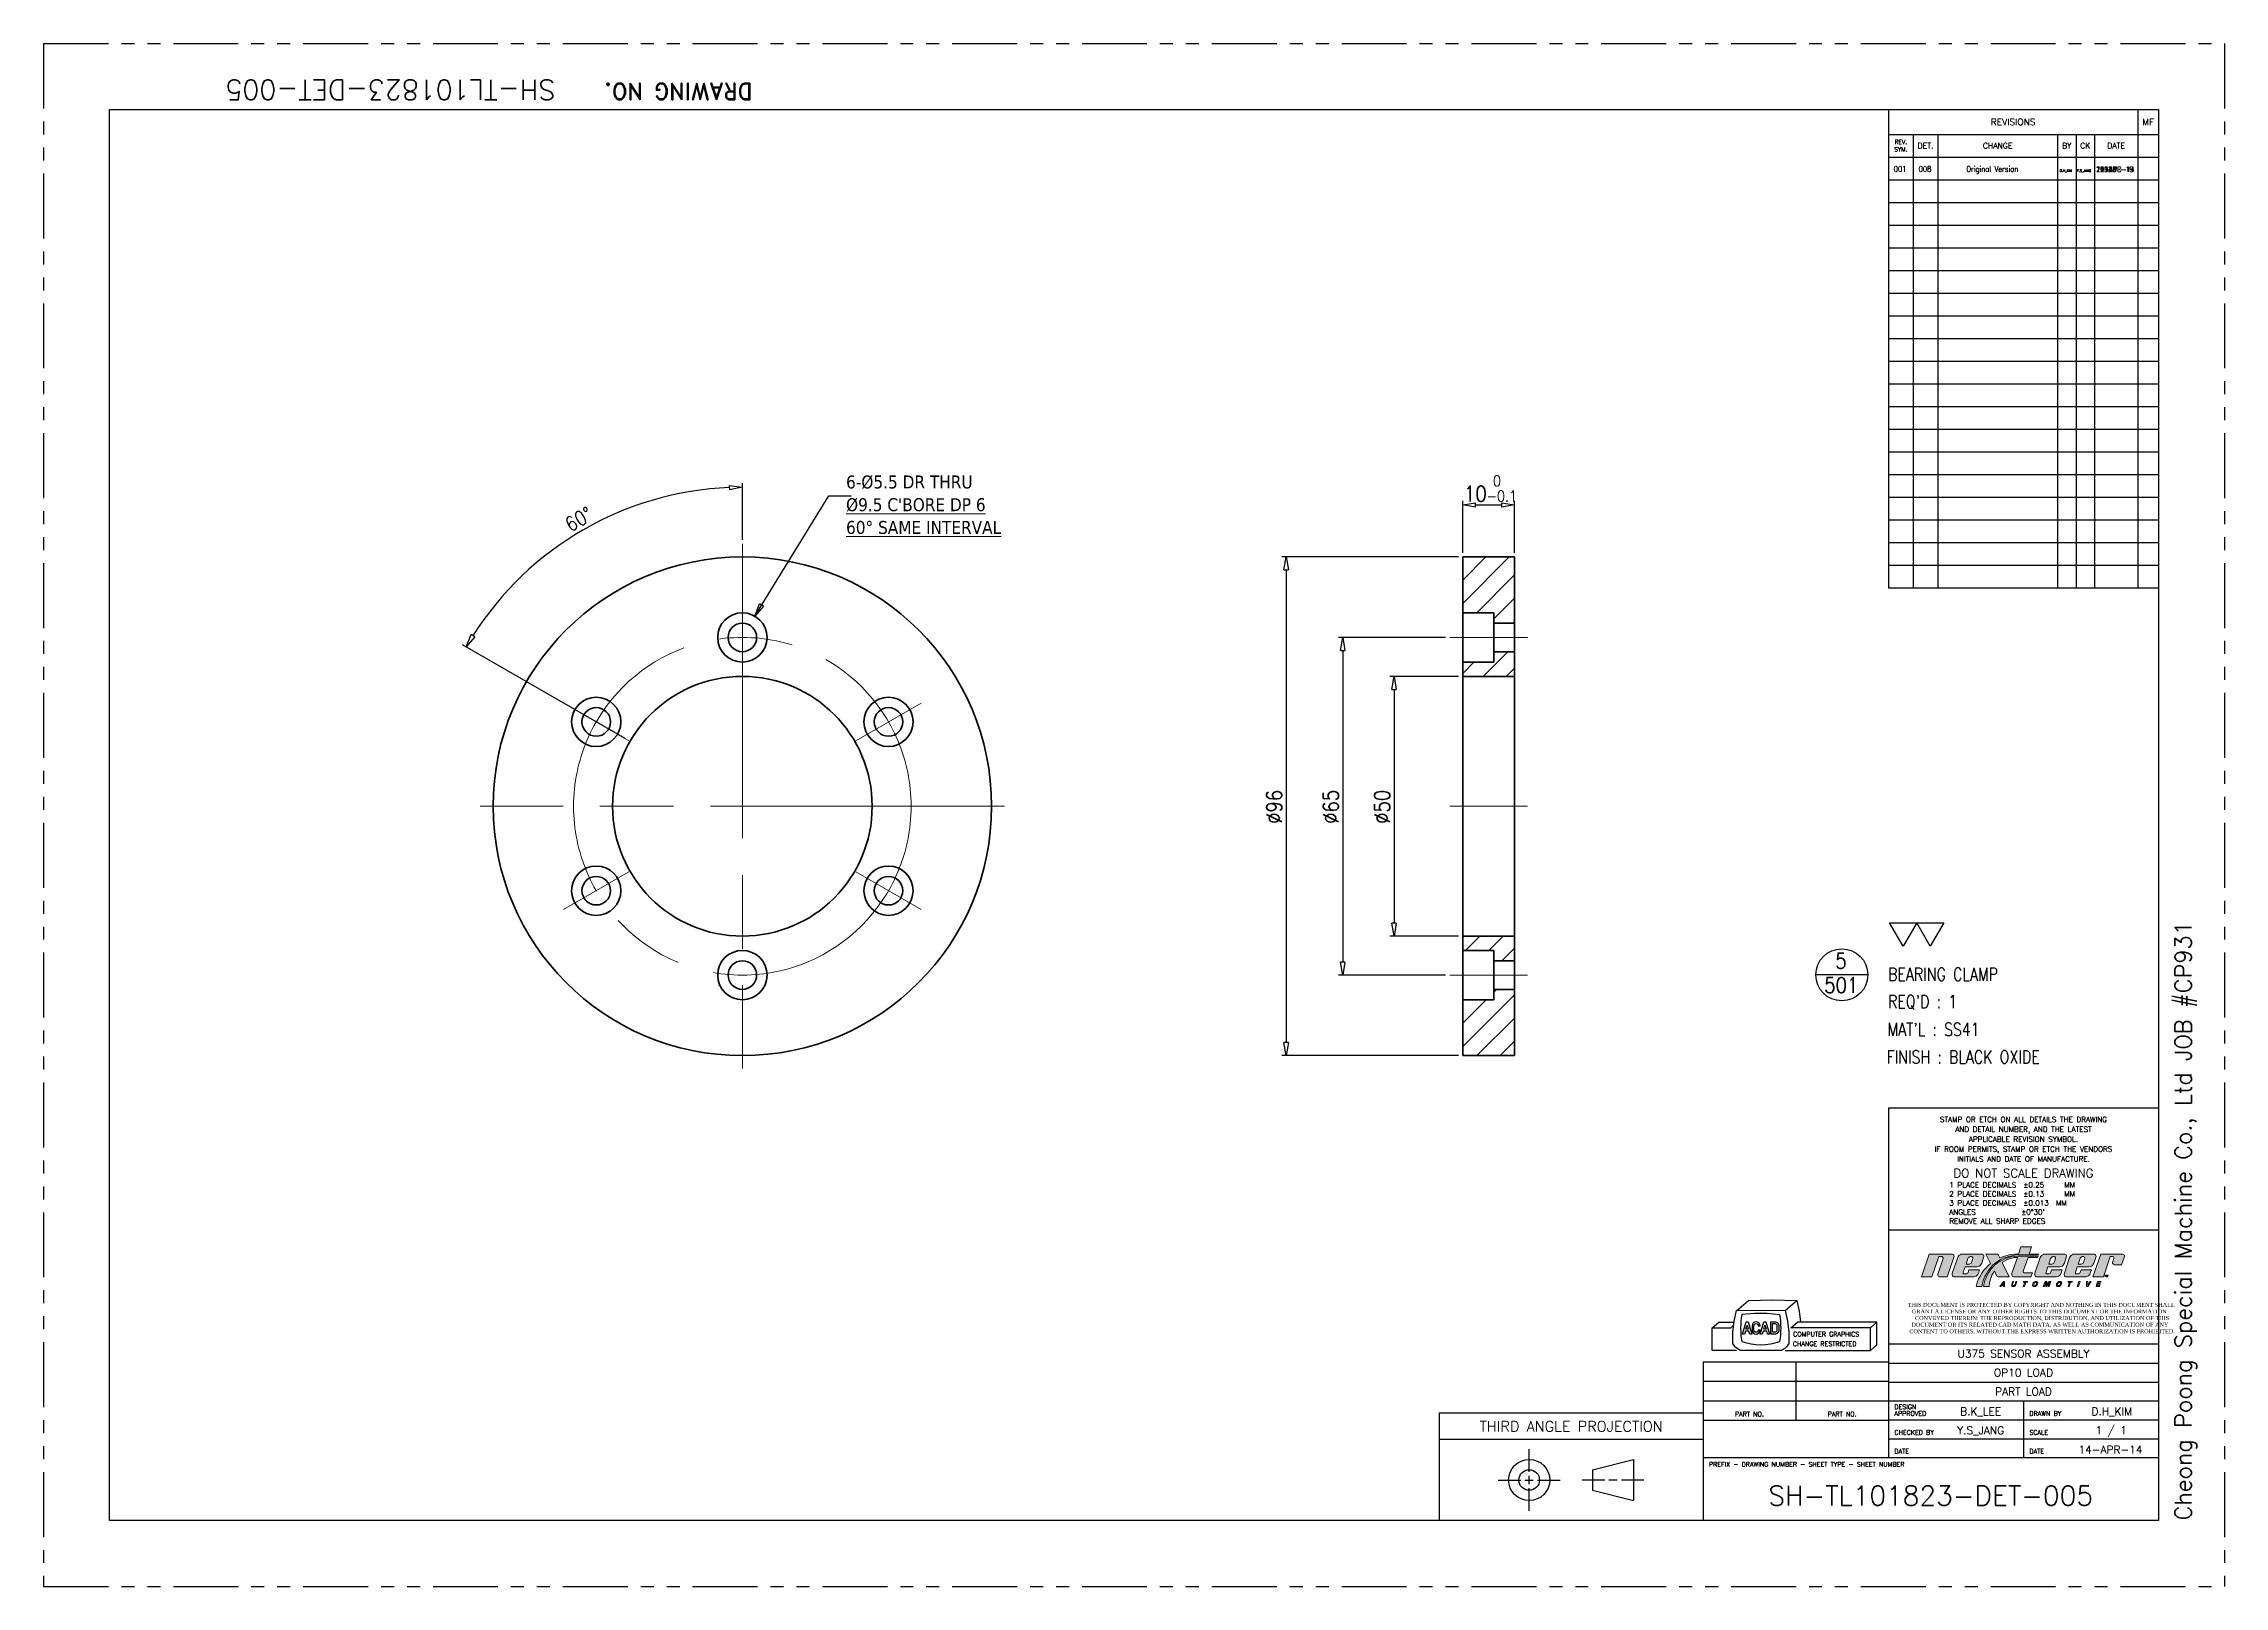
# Model space of a CAD drawing. Header units: millimetres. Extents: x 0 to 420, y 0 to 297.
import ezdxf
from ezdxf.enums import TextEntityAlignment as Align

# ---------------------------------------------------------------- set-up
doc = ezdxf.new("R2010")
doc.units = ezdxf.units.MM
doc.header["$LTSCALE"] = 10
doc.linetypes.add('CHAIN', pattern=[0.3543, 0.2362, -0.0295, 0.0591, -0.0295])
doc.linetypes.add('PHANTOM', pattern=[2.5, 1.25, -0.25, 0.25, -0.25, 0.25, -0.25])
doc.layers.get('0').update_dxf_attribs({"linetype": 'CONTINUOUS'})
doc.layers.get('Defpoints').update_dxf_attribs({"linetype": 'CONTINUOUS'})
for name, color, linetype in [('4', 4, 'CONTINUOUS'), ('6', 6, 'CONTINUOUS'), ('BORDER', 90, 'CONTINUOUS'), ('BORDER_TXT', 130, 'CONTINUOUS'), ('REVISIONS INFORMATION', 4, 'CONTINUOUS'), ('VIEW_BNDS', 253, 'PHANTOM')]:
    doc.layers.add(name, color=color, linetype=linetype)
for name, color, linetype, lineweight in [('기호(ISO)', 7, 'CONTINUOUS', 18), ('외형선(ISO)', 7, 'CONTINUOUS', 50), ('중심 표식(ISO)', 1, 'CONTINUOUS', 18), ('중심선(ISO)', 1, 'CONTINUOUS', 18)]:
    doc.layers.add(name, color=color, linetype=linetype, lineweight=lineweight)
doc.styles.add('BORDER', font='ROMAND')
doc.styles.add('BORDER_TXT', font='ROMANS')
doc.styles.get("Standard").update_dxf_attribs({"font": 'romans.shx', "width": 0.85, "bigfont": 'fhg.shx'})
doc.styles.add('주 문자 (JIS)', font='tahoma.ttf')
doc.dimstyles.new('KOCPSM', dxfattribs={"dimtxt": 3, "dimasz": 2.5, "dimexe": 0.8, "dimexo": 0.8, "dimgap": 0.8, "dimtad": 1, "dimdec": 3, "dimdsep": 46, "dimtxsty": 'Standard', "dimblk": 'CLOSEDBLANK', "dimcen": 0, "dimclrd": 4, "dimclre": 4, "dimadec": 1, "dimazin": 2, "dimtfac": 1, "dimtdec": 3, "dimtmove": 0, "dimatfit": 3, "dimldrblk": 'CLOSEDBLANK', "dimfxl": 1, "dimtolj": 1, "dimtzin": 0, "dimarcsym": 0})
doc.dimstyles.new('KOCPSM$0', dxfattribs={"dimtxt": 3, "dimasz": 2.5, "dimexe": 0.8, "dimexo": 0.8, "dimgap": 0.8, "dimtad": 1, "dimdsep": 46, "dimtxsty": 'Standard', "dimblk": 'CLOSEDBLANK', "dimcen": 0, "dimclrd": 4, "dimclre": 4, "dimclrt": 7, "dimazin": 2, "dimtfac": 1, "dimtmove": 0, "dimatfit": 3, "dimldrblk": 'CLOSEDBLANK', "dimfxl": 1, "dimarcsym": 0})

# ---------------------------------------------------------------- blocks, each defined once
blk = doc.blocks.new('_ClosedBlank')
at = {"color": 0, "linetype": 'ByBlock', "lineweight": -2}
for p, q in [((-1, 0.17), (0, 0)), ((-1, 0.17), (-1, -0.17)), ((0, 0), (-1, -0.17))]:
    blk.add_line(p, q, dxfattribs=at)
blk = doc.blocks.new('*D7')
at = {"color": 4, "linetype": 'ByBlock', "lineweight": -2, "transparency": 16777216}
for p, q in [((272.5, 175.18), (259.29, 175.18)), ((260.09, 172.68), (260.09, 127.68)), ((272.5, 125.18), (259.29, 125.18))]:
    blk.add_line(p, q, dxfattribs=at)
at = {"layer": 'Defpoints', "color": 0, "transparency": 16777216}
for p in [(273.3, 175.18), (260.09, 125.18), (273.3, 125.18)]:
    blk.add_point(p, dxfattribs=at)
at = {"color": 4, "lineweight": -2, "transparency": 16777216, "xscale": 2.5, "yscale": 2.5, "zscale": 2.5}
for p, rotation in [((260.09, 175.18), 90), ((260.09, 125.18), 270)]:
    blk.add_blockref('_ClosedBlank', p, dxfattribs=dict(at, rotation=rotation))
at = {"color": 7, "transparency": 16777216, "insert": (256.29, 146.78), "char_height": 3, "attachment_point": 1, "rotation": 90}
blk.add_mtext('Ø50', dxfattribs=at)
blk = doc.blocks.new('*D8')
at = {"color": 4, "linetype": 'ByBlock', "lineweight": -2, "transparency": 16777216}
for p, q in [((270, 182.68), (249.4, 182.68)), ((250.2, 180.18), (250.2, 120.18)), ((270, 117.68), (249.4, 117.68))]:
    blk.add_line(p, q, dxfattribs=at)
at = {"layer": 'Defpoints', "color": 0, "transparency": 16777216}
for p in [(270.8, 182.68), (250.2, 117.68), (270.8, 117.68)]:
    blk.add_point(p, dxfattribs=at)
at = {"color": 4, "lineweight": -2, "transparency": 16777216, "xscale": 2.5, "yscale": 2.5, "zscale": 2.5}
for p, rotation in [((250.2, 182.68), 90), ((250.2, 117.68), 270)]:
    blk.add_blockref('_ClosedBlank', p, dxfattribs=dict(at, rotation=rotation))
at = {"color": 7, "transparency": 16777216, "insert": (246.4, 146.78), "char_height": 3, "attachment_point": 1, "rotation": 90}
blk.add_mtext('Ø65', dxfattribs=at)
blk = doc.blocks.new('*D9')
at = {"color": 4, "linetype": 'ByBlock', "lineweight": -2, "transparency": 16777216}
for p, q in [((272.5, 198.18), (238.5, 198.18)), ((239.3, 195.68), (239.3, 104.68)), ((272.5, 102.18), (238.5, 102.18))]:
    blk.add_line(p, q, dxfattribs=at)
at = {"layer": 'Defpoints', "color": 0, "transparency": 16777216}
for p in [(273.3, 198.18), (239.3, 102.18), (273.3, 102.18)]:
    blk.add_point(p, dxfattribs=at)
at = {"color": 4, "lineweight": -2, "transparency": 16777216, "xscale": 2.5, "yscale": 2.5, "zscale": 2.5}
for p, rotation in [((239.3, 198.18), 90), ((239.3, 102.18), 270)]:
    blk.add_blockref('_ClosedBlank', p, dxfattribs=dict(at, rotation=rotation))
at = {"color": 7, "transparency": 16777216, "insert": (235.5, 146.78), "char_height": 3, "attachment_point": 1, "rotation": 90}
blk.add_mtext('Ø96', dxfattribs=at)
blk = doc.blocks.new('*D10')
at = {"color": 4, "linetype": 'ByBlock', "lineweight": -2, "transparency": 16777216}
for p, q in [((273.3, 198.98), (273.3, 208.98)), ((275.8, 208.18), (280.8, 208.18)), ((283.3, 198.98), (283.3, 208.98))]:
    blk.add_line(p, q, dxfattribs=at)
at = {"layer": 'Defpoints', "color": 0, "transparency": 16777216}
for p in [(283.3, 208.18), (273.3, 198.18), (283.3, 198.18)]:
    blk.add_point(p, dxfattribs=at)
at = {"color": 4, "lineweight": -2, "transparency": 16777216, "xscale": 2.5, "yscale": 2.5, "zscale": 2.5, "rotation": 180}
blk.add_blockref('_ClosedBlank', (273.3, 208.18), dxfattribs=at)
at = {"color": 4, "lineweight": -2, "transparency": 16777216, "xscale": 2.5, "yscale": 2.5, "zscale": 2.5}
blk.add_blockref('_ClosedBlank', (283.3, 208.18), dxfattribs=at)
at = {"color": 7, "transparency": 16777216, "insert": (273.56, 213.88), "char_height": 3, "attachment_point": 1}
blk.add_mtext('10{\\H0.7x;\\C3;\\S 0^ -0.1;}', dxfattribs=at)
blk = doc.blocks.new('*D11')
at = {"color": 4, "linetype": 'ByBlock', "lineweight": -2, "transparency": 16777216}
for p, q in [((134.57, 201.48), (134.57, 212.39)), ((112.01, 163.2), (80.7, 181.28))]:
    blk.add_line(p, q, dxfattribs=at)
blk.add_arc((134.57, 150.18), 61.41, 92.3328, 147.6672, dxfattribs=at)
at = {"layer": 'Defpoints', "color": 0, "transparency": 16777216}
for p in [(113.57, 207.88), (134.57, 200.68), (112.71, 162.8), (134.57, 150.18)]:
    blk.add_point(p, dxfattribs=at)
at = {"color": 4, "lineweight": -2, "transparency": 16777216, "xscale": 2.5, "yscale": 2.5, "zscale": 2.5}
for p, rotation in [((134.57, 211.59), 1.166380537212125), ((81.39, 180.88), 238.8336194627874)]:
    blk.add_blockref('_ClosedBlank', p, dxfattribs=dict(at, rotation=rotation))
at = {"color": 7, "transparency": 16777216, "insert": (100.06, 205.32), "char_height": 2.8, "attachment_point": 1, "rotation": 30}
blk.add_mtext('60°', dxfattribs=at)
blk = doc.blocks.new('ACADLOGO')
at = {"layer": 'BORDER', "color": 50}
for p, q in [((-2.302, 0.782), (-2.125, 0.935)), ((-1.569, 0.782), (-1.392, 0.935)), ((-2.673, 0.521), (-2.575, 0.607)), ((-2.673, 0.177), (-2.673, 0.521)), ((-2.673, 0.521), (-2.393, 0.521)), ((-2.575, 0.607), (-2.342, 0.607)), ((-2.393, 0.521), (-2.349, 0.559)), ((-1.479, 0.521), (-1.38, 0.607)), ((-0.275, 0.521), (-1.479, 0.521)), ((-0.177, 0.607), (-1.38, 0.607)), ((-0.275, 0.521), (-0.177, 0.607)), ((-0.275, 0.177), (-0.275, 0.521)), ((-0.177, 0.262), (-0.177, 0.607)), ((-2.304, 0.177), (-2.673, 0.177)), ((-1.626, 0.177), (-2.245, 0.177)), ((-1.567, 0.177), (-0.275, 0.177)), ((-0.275, 0.177), (-0.177, 0.262))]:
    blk.add_line(p, q, dxfattribs=at)
for points in [[(-2.213, 0.423), (-2.157, 0.611), (-2.129, 0.611), (-2.072, 0.423), (-2.102, 0.423), (-2.116, 0.47), (-2.17, 0.47), (-2.184, 0.423)], [(-2.161, 0.498), (-2.143, 0.56), (-2.124, 0.498)], [(-1.944, 0.423), (-1.888, 0.611), (-1.86, 0.611), (-1.804, 0.423), (-1.833, 0.423), (-1.847, 0.47), (-1.901, 0.47), (-1.915, 0.423)], [(-1.892, 0.498), (-1.874, 0.56), (-1.855, 0.498)]]:
    blk.add_lwpolyline(points, close=True, dxfattribs=at)
for points in [[(-1.947, 0.484), (-1.975, 0.484, -1), (-2.041, 0.484), (-2.041, 0.55, -1), (-1.975, 0.55), (-1.947, 0.55, 1), (-2.069, 0.55), (-2.069, 0.484, 1), (-1.947, 0.484)], [(-1.785, 0.423), (-1.785, 0.611), (-1.724, 0.611, -0.414214), (-1.663, 0.55), (-1.663, 0.484, -0.414214), (-1.724, 0.423)], [(-1.757, 0.451), (-1.757, 0.583), (-1.724, 0.583, -0.414214), (-1.691, 0.55), (-1.691, 0.484, -0.414214), (-1.724, 0.451)]]:
    blk.add_lwpolyline(points, format="xyb", close=True, dxfattribs=at)
for points in [[(-2.36, 0.283, 0), (-2.359, 0.451, 0), (-2.34, 0.618, 0), (-2.303, 0.782, 0)], [(-2.302, 0.782, 0), (-1.936, 0.789, 0), (-1.569, 0.782, 0)], [(-2.225, 0.724, 0), (-2.032, 0.741, 0), (-1.839, 0.741, 0), (-1.646, 0.723, 0)], [(-2.125, 0.935, 0), (-1.759, 0.943, 0), (-1.392, 0.935, 0)], [(-1.569, 0.782, 0), (-1.531, 0.618, 0), (-1.512, 0.451, 0), (-1.512, 0.283, 0)], [(-1.392, 0.935, 0), (-1.354, 0.772, 0), (-1.335, 0.607, 0)], [(-2.245, 0.177, 0), (-2.264, 0.185, 0), (-2.281, 0.195, 0), (-2.297, 0.206, 0), (-2.313, 0.219, 0), (-2.327, 0.233, 0), (-2.339, 0.249, 0), (-2.35, 0.265, 0), (-2.36, 0.283, 0)], [(-1.512, 0.283, 0), (-1.521, 0.265, 0), (-1.532, 0.249, 0), (-1.545, 0.233, 0), (-1.559, 0.219, 0), (-1.574, 0.206, 0), (-1.59, 0.195, 0), (-1.608, 0.185, 0), (-1.626, 0.177, 0)]]:
    blk.add_polyline3d(points, dxfattribs=at)
for centre, radius, start, end in [((-1.021, 0.517), 1.221, 170.2704, 189.7338), ((-2.849, 0.517), 1.22, 350.2597, 9.7366), ((-1.936, 1.164), 0.901, 251.2504, 288.7505)]:
    blk.add_arc(centre, radius, start, end, dxfattribs=at)
at = {"layer": 'BORDER', "color": 50, "style": 'BORDER_TXT'}
for s, p in [('COMPUTER GRAPHICS', (-1.446, 0.388)), ('CHANGE RESTRICTED', (-1.449, 0.241))]:
    blk.add_text(s, height=0.07, dxfattribs=at).set_placement(p)
blk = doc.blocks.new('PRO3RDANG')
at = {"layer": 'BORDER'}
for p, q in [((0, 0.812), (-2, 0.812)), ((-2, 0.812), (-2, 0)), ((0, 0.812), (0, 0)), ((0, 0), (-2, 0))]:
    blk.add_line(p, q, dxfattribs=at)
at = {"layer": 'BORDER', "color": 70}
for p, q in [((0, 0.613), (-2, 0.613)), ((-1.318, 0.369), (-1.318, 0.541)), ((-1.318, 0.275), (-1.318, 0.337)), ((-0.839, 0.384), (-0.527, 0.462)), ((-0.839, 0.384), (-0.839, 0.228)), ((-0.527, 0.462), (-0.527, 0.15)), ((-1.553, 0.306), (-1.381, 0.306)), ((-1.35, 0.306), (-1.287, 0.306)), ((-1.318, 0.072), (-1.318, 0.244)), ((-1.256, 0.306), (-1.084, 0.306)), ((-0.744, 0.306), (-0.917, 0.306)), ((-0.839, 0.228), (-0.527, 0.15)), ((-0.65, 0.306), (-0.713, 0.306)), ((-0.448, 0.306), (-0.619, 0.306))]:
    blk.add_line(p, q, dxfattribs=at)
for radius in [0.156, 0.0781]:
    blk.add_circle((-1.318, 0.306), radius, dxfattribs=at)
blk.add_text('THIRD ANGLE PROJECTION', height=0.08, dxfattribs=at).set_placement((-1, 0.713), align=Align.MIDDLE_CENTER)
blk = doc.blocks.new('A3-BORDER')
at = {"layer": 'BORDER'}
for p, q in [((12.7, 284.3), (407.3, 284.3)), ((12.7, 12.7), (12.7, 284.3)), ((407.3, 284.3), (407.3, 12.7)), ((407.3, 12.7), (12.7, 12.7))]:
    blk.add_line(p, q, dxfattribs=at)
at = {"layer": 'VIEW_BNDS'}
for p, q in [((0, 297), (0, 0)), ((0, 297), (420, 297)), ((420, 297), (420, 0)), ((0, 0), (420, 0))]:
    blk.add_line(p, q, dxfattribs=at)
at = {"layer": 'BORDER', "color": 70, "style": 'BORDER'}
blk.add_text('DRAWING NO.', height=3.175, rotation=180, dxfattribs=at).set_placement((136.53, 289.38))
at = {"layer": 'BORDER_TXT', "style": 'BORDER_TXT'}
for tag, p, height, rotation in [('PX-NUMBER', (98.54, 290.01), 3.81, 180), ('VENDOR-JOB', (413.65, 12.7), 3.17, 90)]:
    blk.add_attdef(tag, p, '', height=height, rotation=rotation, dxfattribs=at)
blk = doc.blocks.new('MREVBLK')
at = {"layer": 'BORDER', "color": 70}
for p, q in [((-103.98125, 0), (-103.98125, -184.15)), ((-7.9375, 0), (-7.9375, -184.15)), ((-103.98125, -9.525), (0, -9.525)), ((-94.45625, -9.525), (-94.45625, -184.15)), ((-84.93125, -9.525), (-84.93125, -184.15)), ((-38.89375, -9.525), (-38.89375, -184.15)), ((-31.75127, -9.525), (-31.75127, -184.15)), ((-24.60879, -9.525), (-24.60879, -184.15)), ((-103.98125, -18.25625), (0, -18.25625)), ((-103.98125, -26.9875), (0, -26.9875)), ((-103.98125, -35.71875), (0, -35.71875)), ((-103.98125, -44.45), (0, -44.45)), ((-103.98125, -53.18125), (0, -53.18125)), ((-103.98125, -61.9125), (0, -61.9125)), ((-103.98125, -70.64375), (0, -70.64375)), ((-103.98125, -79.375), (0, -79.375)), ((-103.98125, -88.10625), (0, -88.10625)), ((-103.98125, -96.8375), (0, -96.8375)), ((-103.98125, -105.56875), (0, -105.56875)), ((-103.98125, -114.3), (0, -114.3)), ((-103.98125, -123.03125), (0, -123.03125)), ((-103.98125, -131.7625), (0, -131.7625)), ((-103.98125, -140.49375), (0, -140.49375)), ((-103.98125, -149.225), (0, -149.225)), ((-103.98125, -157.95625), (0, -157.95625)), ((-103.98125, -166.6875), (0, -166.6875)), ((-103.98125, -175.41875), (0, -175.41875)), ((-103.98125, -184.15), (0, -184.15))]:
    blk.add_line(p, q, dxfattribs=at)
at = {"layer": 'BORDER', "color": 70, "style": 'BORDER'}
blk.add_text('REVISIONS', height=2.54, dxfattribs=at).set_placement((-55.959375, -4.7625), align=Align.MIDDLE_CENTER)
for s, height, p in [('MF', 2.54, (-3.96875, -4.7625)), ('SYM.', 1.651, (-99.21875, -15.302156)), ('REV.', 1.651, (-99.21875, -12.42349)), ('DET.', 2.159, (-89.69375, -13.890625)), ('CHANGE', 2.159, (-61.9125, -13.890625)), ('BY', 2.159, (-35.32251, -13.890625)), ('CK', 2.159, (-28.18003, -13.890625)), ('DATE', 2.159, (-16.273145, -13.890625))]:
    blk.add_text(s, height=height, dxfattribs=at).set_placement(p, align=Align.MIDDLE)
at = {"layer": 'BORDER_TXT'}
for tag, p in [('SYM', (-99.21875, -22.621875)), ('DET', (-89.69375, -22.621875)), ('BY', (-35.32251, -22.621875)), ('CK', (-28.18003, -22.621875)), ('RDATE', (-16.273145, -22.621875)), ('SYM', (-99.21875, -31.353125)), ('DET', (-89.69375, -31.353125)), ('BY', (-35.32251, -31.353125)), ('CK', (-28.18003, -31.353125)), ('RDATE', (-16.273145, -31.353125)), ('SYM', (-99.21875, -40.084375)), ('DET', (-89.69375, -40.084375)), ('BY', (-35.32251, -40.084375)), ('CK', (-28.18003, -40.084375)), ('RDATE', (-16.273145, -40.084375)), ('SYM', (-99.21875, -48.815625)), ('DET', (-89.69375, -48.815625)), ('BY', (-35.32251, -48.815625)), ('CK', (-28.18003, -48.815625)), ('RDATE', (-16.273145, -48.815625)), ('SYM', (-99.21875, -57.546875)), ('DET', (-89.69375, -57.546875)), ('BY', (-35.32251, -57.546875)), ('CK', (-28.18003, -57.546875)), ('RDATE', (-16.273145, -57.546875)), ('SYM', (-99.21875, -66.278125)), ('DET', (-89.69375, -66.278125)), ('BY', (-35.32251, -66.278125)), ('CK', (-28.18003, -66.278125)), ('RDATE', (-16.273145, -66.278125)), ('SYM', (-99.21875, -75.009375)), ('DET', (-89.69375, -75.009375)), ('BY', (-35.32251, -75.009375)), ('CK', (-28.18003, -75.009375)), ('RDATE', (-16.273145, -75.009375)), ('SYM', (-99.21875, -83.740625)), ('DET', (-89.69375, -83.740625)), ('BY', (-35.32251, -83.740625)), ('CK', (-28.18003, -83.740625)), ('RDATE', (-16.273145, -83.740625)), ('SYM', (-99.21875, -92.471875)), ('DET', (-89.69375, -92.471875)), ('BY', (-35.32251, -92.471875)), ('CK', (-28.18003, -92.471875)), ('RDATE', (-16.273145, -92.471875)), ('SYM', (-99.21875, -101.203125)), ('DET', (-89.69375, -101.203125)), ('BY', (-35.32251, -101.203125)), ('CK', (-28.18003, -101.203125)), ('RDATE', (-16.273145, -101.203125)), ('SYM', (-99.21875, -109.934375)), ('DET', (-89.69375, -109.934375)), ('BY', (-35.32251, -109.934375)), ('CK', (-28.18003, -109.934375)), ('RDATE', (-16.273145, -109.934375)), ('SYM', (-99.21875, -118.665625)), ('DET', (-89.69375, -118.665625)), ('BY', (-35.32251, -118.665625)), ('CK', (-28.18003, -118.665625)), ('RDATE', (-16.273145, -118.665625)), ('SYM', (-99.21875, -127.396875)), ('DET', (-89.69375, -127.396875)), ('BY', (-35.32251, -127.396875)), ('CK', (-28.18003, -127.396875)), ('RDATE', (-16.273145, -127.396875)), ('SYM', (-99.21875, -136.128125)), ('DET', (-89.69375, -136.128125)), ('BY', (-35.32251, -136.128125)), ('CK', (-28.18003, -136.128125)), ('RDATE', (-16.273145, -136.128125)), ('SYM', (-99.21875, -144.859375)), ('DET', (-89.69375, -144.859375)), ('BY', (-35.32251, -144.859375)), ('CK', (-28.18003, -144.859375)), ('RDATE', (-16.273145, -144.859375)), ('SYM', (-99.21875, -153.590625)), ('DET', (-89.69375, -153.590625)), ('BY', (-35.32251, -153.590625)), ('CK', (-28.18003, -153.590625)), ('RDATE', (-16.273145, -153.590625)), ('SYM', (-99.21875, -162.321875)), ('DET', (-89.69375, -162.321875)), ('BY', (-35.32251, -162.321875)), ('CK', (-28.18003, -162.321875)), ('RDATE', (-16.273145, -162.321875)), ('SYM', (-99.21875, -171.053125)), ('DET', (-89.69375, -171.053125)), ('BY', (-35.32251, -171.053125)), ('CK', (-28.18003, -171.053125)), ('RDATE', (-16.273145, -171.053125)), ('SYM', (-99.21875, -179.784375)), ('DET', (-89.69375, -179.784375)), ('BY', (-35.32251, -179.784375)), ('CK', (-28.18003, -179.784375)), ('RDATE', (-16.273145, -179.784375))]:
    blk.add_attdef(tag, text='', height=2.25, dxfattribs=at).set_placement(p, align=Align.MIDDLE_CENTER)
for tag, p in [('ONE', (-83.40725, -22.621875)), ('2OF2', (-83.40725, -24.349075)), ('1OF2', (-83.40725, -20.894675)), ('ONE', (-83.40725, -31.353125)), ('2OF2', (-83.40725, -33.080325)), ('1OF2', (-83.40725, -29.625925)), ('ONE', (-83.40725, -40.084375)), ('2OF2', (-83.40725, -41.811575)), ('1OF2', (-83.40725, -38.357175)), ('ONE', (-83.40725, -48.815625)), ('2OF2', (-83.40725, -50.542825)), ('1OF2', (-83.40725, -47.088425)), ('ONE', (-83.40725, -57.546875)), ('2OF2', (-83.40725, -59.274075)), ('1OF2', (-83.40725, -55.819675)), ('ONE', (-83.40725, -66.278125)), ('2OF2', (-83.40725, -68.005325)), ('1OF2', (-83.40725, -64.550925)), ('ONE', (-83.40725, -75.009375)), ('1OF2', (-83.40725, -73.282175)), ('2OF2', (-83.40725, -76.736575)), ('ONE', (-83.40725, -83.740625)), ('1OF2', (-83.40725, -82.013425)), ('2OF2', (-83.40725, -85.467825)), ('ONE', (-83.40725, -92.471875)), ('1OF2', (-83.40725, -90.744675)), ('2OF2', (-83.40725, -94.199075)), ('ONE', (-83.40725, -101.203125)), ('1OF2', (-83.40725, -99.475925)), ('2OF2', (-83.40725, -102.930325)), ('ONE', (-83.40725, -109.934375)), ('1OF2', (-83.40725, -108.207175)), ('2OF2', (-83.40725, -111.661575)), ('ONE', (-83.40725, -118.665625)), ('1OF2', (-83.40725, -116.938425)), ('2OF2', (-83.40725, -120.392825)), ('1OF2', (-83.40725, -125.669675)), ('ONE', (-83.40725, -127.396875)), ('2OF2', (-83.40725, -129.124075)), ('1OF2', (-83.40725, -134.400925)), ('ONE', (-83.40725, -136.128125)), ('2OF2', (-83.40725, -137.855325)), ('1OF2', (-83.40725, -143.132175)), ('ONE', (-83.40725, -144.859375)), ('2OF2', (-83.40725, -146.586575)), ('1OF2', (-83.40725, -151.863425)), ('ONE', (-83.40725, -153.590625)), ('2OF2', (-83.40725, -155.317825)), ('1OF2', (-83.40725, -160.594675)), ('ONE', (-83.40725, -162.321875)), ('2OF2', (-83.40725, -164.049075)), ('ONE', (-83.40725, -171.053125)), ('2OF2', (-83.40725, -172.780325)), ('1OF2', (-83.40725, -169.325925)), ('ONE', (-83.40725, -179.784375)), ('2OF2', (-83.40725, -181.511575)), ('1OF2', (-83.40725, -178.057175))]:
    blk.add_attdef(tag, text='', height=2.25, dxfattribs=at).set_placement(p, align=Align.MIDDLE_LEFT)
blk = doc.blocks.new('MTITLEBLK')
h = blk.add_hatch(color=70)
h.paths.add_polyline_path([(-20.03, 94.42), (-19.94, 94.42), (-19.94, 93.87), (-19.57, 94.42), (-19.39, 94.42), (-19.66, 93.78), (-19.75, 93.78), (-19.57, 94.33), (-19.94, 93.78), (-20.03, 93.78), (-20.03, 94.33), (-20.21, 93.78), (-20.3, 93.78)], flags=17)
h.paths.add_polyline_path([(-20.58, 94.42), (-20.12, 94.42), (-20.21, 94.33), (-20.39, 94.33), (-20.58, 93.78), (-20.49, 94.33), (-20.67, 94.33)], flags=17)
h.paths.add_polyline_path([(-23.41, 92.04), (-22.04, 92.04), (-22.13, 91.67), (-23.05, 91.67), (-23.23, 91.22), (-22.41, 91.22), (-22.5, 90.94), (-23.32, 90.94), (-23.5, 90.39), (-22.59, 90.39), (-22.68, 90.03), (-24.05, 90.03)])
h.paths.add_polyline_path([(-27.71, 92.04), (-27.26, 92.04), (-27.26, 90.48), (-26.25, 92.04), (-25.88, 92.04), (-27.26, 90.03), (-27.71, 90.03)])
h.paths.add_polyline_path([(-30.64, 92.04), (-30.18, 92.04), (-30.82, 90.03), (-31.28, 90.03)])
h.paths.add_polyline_path([(-34.67, 92.04), (-33.11, 92.04), (-33.2, 91.67), (-33.84, 91.67), (-34.39, 90.03), (-34.76, 90.03), (-34.21, 91.67), (-34.85, 91.67)])
h.paths.add_polyline_path([(-37.96, 92.04), (-37.78, 92.04), (-37.59, 92.04), (-37.41, 91.95), (-37.32, 91.77), (-37.23, 91.58), (-37.32, 91.31), (-37.32, 91.03), (-37.5, 90.76), (-37.59, 90.48), (-37.87, 90.3), (-38.14, 90.12), (-38.42, 90.03), (-38.6, 90.03), (-38.87, 90.03), (-39.06, 90.12), (-39.24, 90.3), (-39.33, 90.48), (-39.33, 90.67), (-39.24, 90.85), (-39.24, 91.03), (-39.06, 91.31), (-38.87, 91.58), (-38.69, 91.86), (-38.33, 92.04)])
h.paths.add_polyline_path([(-38.05, 91.77), (-38.23, 91.77), (-38.42, 91.58), (-38.6, 91.4), (-38.69, 91.22), (-38.78, 91.03), (-38.87, 90.85), (-38.87, 90.67), (-38.78, 90.48), (-38.78, 90.39), (-38.69, 90.39), (-38.6, 90.3), (-38.51, 90.3), (-38.33, 90.39), (-38.14, 90.48), (-37.96, 90.67), (-37.87, 90.76), (-37.78, 91.03), (-37.78, 91.12), (-37.69, 91.31), (-37.69, 91.58), (-37.78, 91.67), (-37.87, 91.77), (-37.96, 91.77)], flags=16)
h.paths.add_polyline_path([(-43.63, 92.04), (-42.99, 92.04), (-43.08, 90.58), (-42.08, 92.04), (-41.44, 92.04), (-42.08, 90.03), (-42.53, 90.03), (-41.99, 91.77), (-43.08, 90.03), (-43.36, 90.03), (-43.36, 91.77), (-43.91, 90.03), (-44.36, 90.03)])
h.paths.add_polyline_path([(-47.11, 92.04), (-46.93, 92.04), (-46.83, 92.04), (-46.65, 91.95), (-46.56, 91.77), (-46.47, 91.58), (-46.47, 91.31), (-46.56, 91.03), (-46.65, 90.76), (-46.83, 90.48), (-47.02, 90.3), (-47.38, 90.12), (-47.66, 90.03), (-47.84, 90.03), (-48.12, 90.03), (-48.3, 90.12), (-48.39, 90.3), (-48.48, 90.48), (-48.48, 90.67), (-48.48, 90.85), (-48.39, 91.03), (-48.3, 91.31), (-48.21, 91.49), (-48.02, 91.77), (-47.75, 91.86), (-47.48, 92.04)], flags=16)
h.paths.add_polyline_path([(-47.2, 91.77), (-47.48, 91.77), (-47.66, 91.58), (-47.84, 91.31), (-48.02, 91.03), (-48.02, 90.85), (-48.02, 90.67), (-48.02, 90.48), (-47.93, 90.39), (-47.84, 90.39), (-47.84, 90.3), (-47.75, 90.3), (-47.48, 90.39), (-47.29, 90.48), (-47.2, 90.67), (-47.11, 90.76), (-46.93, 91.03), (-46.93, 91.12), (-46.93, 91.31), (-46.93, 91.58), (-47.02, 91.67), (-47.11, 91.77)], flags=0)
h.paths.add_polyline_path([(-51.96, 92.04), (-50.4, 92.04), (-50.49, 91.67), (-51.04, 91.67), (-51.59, 90.03), (-52.05, 90.03), (-51.5, 91.67), (-52.05, 91.67)], flags=16)
h.paths.add_polyline_path([(-56.17, 92.04), (-55.8, 92.04), (-56.17, 90.85), (-56.17, 90.67), (-56.17, 90.58), (-56.17, 90.48), (-56.08, 90.39), (-55.89, 90.39), (-55.8, 90.39), (-55.62, 90.39), (-55.43, 90.48), (-55.43, 90.58), (-55.34, 90.67), (-55.34, 90.76), (-55.25, 90.85), (-54.89, 92.04), (-54.52, 92.04), (-54.89, 90.76), (-55.07, 90.48), (-55.25, 90.3), (-55.53, 90.12), (-55.8, 90.03), (-55.98, 90.03), (-56.17, 90.03), (-56.26, 90.03), (-56.44, 90.12), (-56.53, 90.21), (-56.62, 90.39), (-56.62, 90.58), (-56.53, 90.85)], flags=16)
h.paths.add_polyline_path([(-59.73, 92.04), (-59.28, 92.04), (-59.28, 90.03), (-59.64, 90.03), (-59.64, 90.48), (-60.47, 90.48), (-60.74, 90.03), (-61.11, 90.03)], flags=16)
h.paths.add_polyline_path([(-59.64, 91.67), (-60.19, 90.76), (-59.64, 90.76)], flags=0)
h.paths.add_polyline_path([(-52.96, 105.31), (-48.94, 105.31), (-49.76, 102.56), (-46.1, 102.56), (-46.19, 102.2), (-54.06, 102.2), (-55.34, 102.1), (-56.53, 101.92), (-57.63, 101.65), (-58.73, 101.28), (-59.83, 100.91), (-60.92, 100.37), (-61.93, 99.63), (-63.03, 98.9), (-63.94, 98.08), (-64.77, 97.07), (-65.59, 96.07), (-66.23, 94.97), (-66.87, 93.87), (-67.33, 92.68), (-67.79, 91.4), (-68.06, 90.03), (-70.26, 90.03), (-69.98, 91.03), (-69.71, 92.04), (-69.25, 93.05), (-68.7, 94.05), (-68.06, 95.15), (-67.33, 96.16), (-66.51, 97.16), (-65.59, 98.08), (-64.68, 98.9), (-66.51, 102.56), (-62.48, 102.56), (-62.11, 102.56), (-61.93, 102.47), (-61.75, 102.29), (-61.56, 102.1), (-61.11, 101.1), (-59.73, 101.65), (-58.36, 102.01), (-56.9, 102.38), (-55.43, 102.47), (-53.88, 102.56)])
h.paths.add_polyline_path([(-54.06, 101.74), (-46.38, 101.74), (-46.56, 101.28), (-50.22, 101.28), (-52.05, 95.97), (-52.05, 95.7), (-51.96, 95.52), (-51.87, 95.33), (-51.59, 95.33), (-48.57, 95.33), (-49.12, 93.78), (-55.53, 93.78), (-55.89, 93.78), (-56.17, 93.96), (-56.35, 94.14), (-56.44, 94.42), (-56.44, 94.78), (-56.44, 95.15), (-54.34, 101.28), (-55.43, 101.19), (-56.44, 101.01), (-57.45, 100.73), (-58.45, 100.27), (-59.28, 99.82), (-60.19, 99.27), (-57.45, 93.78), (-61.47, 93.78), (-61.75, 93.78), (-62.02, 93.96), (-62.21, 94.05), (-62.39, 94.24), (-63.21, 96.07), (-63.67, 95.24), (-64.13, 94.42), (-64.49, 93.5), (-64.77, 92.5), (-65.04, 91.31), (-65.22, 90.03), (-67.42, 90.03), (-67.15, 91.31), (-66.87, 92.41), (-66.41, 93.5), (-65.96, 94.42), (-65.5, 95.33), (-64.95, 96.07), (-64.4, 96.8), (-63.85, 97.44), (-63.3, 97.99), (-62.85, 98.54), (-62.3, 98.9), (-61.84, 99.27), (-61.38, 99.54), (-61.02, 99.82), (-60.65, 100), (-59.46, 100.64), (-58.18, 101.1), (-56.9, 101.46), (-55.53, 101.65)], flags=17)
h.paths.add_polyline_path([(-43.72, 102.56), (-36.31, 102.56), (-36.04, 102.56), (-35.76, 102.38), (-35.49, 102.2), (-35.4, 101.92), (-35.4, 101.55), (-35.49, 101.19), (-36.22, 98.99), (-36.4, 98.63), (-36.77, 98.17), (-37.14, 97.9), (-37.59, 97.71), (-37.96, 97.62), (-42.63, 97.62), (-43.27, 95.52), (-43.36, 95.24), (-43.27, 95.06), (-43.08, 94.88), (-42.9, 94.88), (-42.35, 94.88), (-42.08, 94.88), (-41.8, 95.06), (-41.62, 95.24), (-41.44, 95.52), (-41.16, 96.52), (-37.05, 96.52), (-37.5, 95.15), (-37.78, 94.69), (-38.05, 94.33), (-38.42, 94.05), (-38.87, 93.87), (-39.33, 93.78), (-46.65, 93.78), (-47.02, 93.78), (-47.29, 93.96), (-47.48, 94.14), (-47.57, 94.42), (-47.66, 94.78), (-47.57, 95.15), (-45.55, 101.19), (-45.28, 101.65), (-45, 102.01), (-44.55, 102.29), (-44.18, 102.47)])
h.paths.add_polyline_path([(-40.61, 101.55), (-40.89, 101.46), (-41.16, 101.28), (-41.35, 101.1), (-41.53, 100.82), (-42.26, 98.72), (-41.07, 98.72), (-40.8, 98.81), (-40.52, 98.9), (-40.34, 99.08), (-40.16, 99.36), (-39.7, 100.82), (-39.7, 101.1), (-39.7, 101.28), (-39.88, 101.46), (-40.16, 101.55)], flags=16)
h.paths.add_polyline_path([(-22.22, 102.56), (-14.08, 102.56), (-13.71, 102.56), (-13.44, 102.38), (-13.26, 102.2), (-13.07, 101.92), (-13.07, 101.55), (-13.17, 101.19), (-14.17, 98.35), (-16.64, 98.35), (-17.01, 98.44), (-17.28, 98.54), (-17.47, 98.81), (-17.65, 98.99), (-17.65, 99.36), (-17.56, 99.72), (-17.19, 100.82), (-17.19, 101.1), (-17.19, 101.28), (-17.37, 101.46), (-17.65, 101.55), (-18.56, 101.55), (-21.13, 93.78), (-25.24, 93.78)])
h.paths.add_polyline_path([(-32.38, 102.56), (-25.06, 102.56), (-24.69, 102.56), (-24.42, 102.38), (-24.24, 102.2), (-24.14, 101.92), (-24.05, 101.55), (-24.14, 101.19), (-24.88, 98.99), (-25.15, 98.63), (-25.43, 98.17), (-25.79, 97.9), (-26.25, 97.71), (-26.71, 97.62), (-31.28, 97.62), (-32.01, 95.52), (-32.01, 95.24), (-32.01, 95.06), (-31.83, 94.88), (-31.56, 94.88), (-31.1, 94.88), (-30.82, 94.88), (-30.55, 95.06), (-30.27, 95.24), (-30.18, 95.52), (-29.82, 96.52), (-25.79, 96.52), (-26.25, 95.15), (-26.43, 94.69), (-26.8, 94.33), (-27.16, 94.05), (-27.53, 93.87), (-27.99, 93.78), (-35.4, 93.78), (-35.67, 93.78), (-35.95, 93.96), (-36.22, 94.14), (-36.31, 94.42), (-36.31, 94.78), (-36.22, 95.15), (-34.21, 101.19), (-34.03, 101.65), (-33.66, 102.01), (-33.29, 102.29), (-32.84, 102.47)])
h.paths.add_polyline_path([(-29.36, 101.55), (-29.63, 101.46), (-29.91, 101.28), (-30.09, 101.1), (-30.18, 100.82), (-30.92, 98.72), (-29.82, 98.72), (-29.54, 98.81), (-29.27, 98.9), (-28.99, 99.08), (-28.9, 99.36), (-28.35, 100.82), (-28.35, 101.1), (-28.44, 101.28), (-28.63, 101.46), (-28.81, 101.55)], flags=16)
h.paths.add_polyline_path([(-75.56, 102.56), (-68.15, 102.56), (-67.88, 102.56), (-67.6, 102.38), (-67.42, 102.2), (-67.24, 101.92), (-67.24, 101.55), (-67.33, 101.19), (-68.06, 98.99), (-68.24, 98.63), (-68.61, 98.17), (-68.98, 97.9), (-69.43, 97.71), (-69.89, 97.62), (-74.46, 97.62), (-75.2, 95.52), (-75.2, 95.24), (-75.11, 95.06), (-74.92, 94.88), (-74.74, 94.88), (-74.19, 94.88), (-73.92, 94.88), (-73.73, 95.06), (-73.46, 95.24), (-73.28, 95.52), (-73, 96.52), (-68.88, 96.52), (-69.34, 95.15), (-69.52, 94.69), (-69.89, 94.33), (-70.26, 94.05), (-70.71, 93.87), (-71.17, 93.78), (-78.49, 93.78), (-78.86, 93.78), (-79.13, 93.96), (-79.31, 94.14), (-79.41, 94.42), (-79.5, 94.78), (-79.41, 95.15), (-77.3, 101.19), (-77.12, 101.65), (-76.84, 102.01), (-76.39, 102.29), (-76.02, 102.47)])
h.paths.add_polyline_path([(-72.45, 101.55), (-72.73, 101.46), (-73, 101.28), (-73.28, 101.1), (-73.37, 100.82), (-74.1, 98.72), (-72.91, 98.72), (-72.63, 98.81), (-72.36, 98.9), (-72.18, 99.08), (-71.99, 99.36), (-71.54, 100.82), (-71.54, 101.1), (-71.54, 101.28), (-71.72, 101.46), (-71.99, 101.55)], flags=16)
h.paths.add_polyline_path([(-88.37, 102.56), (-79.68, 102.56), (-79.31, 102.56), (-79.04, 102.38), (-78.86, 102.2), (-78.76, 101.92), (-78.67, 101.55), (-78.76, 101.19), (-81.33, 93.78), (-84.07, 93.78), (-84.44, 93.78), (-84.71, 93.96), (-84.89, 94.14), (-84.99, 94.42), (-84.99, 94.78), (-84.89, 95.15), (-82.97, 100.82), (-82.97, 101.1), (-83.06, 101.28), (-83.25, 101.46), (-83.43, 101.55), (-84.62, 101.55), (-87.27, 93.78), (-91.3, 93.78)])
at = {"color": 7, "lineweight": 0}
for points in [[(-88.37, 102.56), (-79.68, 102.56), (-79.31, 102.56), (-79.04, 102.38), (-78.86, 102.2), (-78.76, 101.92), (-78.67, 101.55), (-78.76, 101.19), (-81.33, 93.78), (-84.07, 93.78), (-84.44, 93.78), (-84.71, 93.96), (-84.89, 94.14), (-84.99, 94.42), (-84.99, 94.78), (-84.89, 95.15), (-82.97, 100.82), (-82.97, 101.1), (-83.06, 101.28), (-83.25, 101.46), (-83.43, 101.55), (-84.62, 101.55), (-87.27, 93.78), (-91.3, 93.78), (-88.37, 102.56)], [(-75.56, 102.56), (-68.15, 102.56), (-67.88, 102.56), (-67.6, 102.38), (-67.42, 102.2), (-67.24, 101.92), (-67.24, 101.55), (-67.33, 101.19), (-68.06, 98.99), (-68.24, 98.63), (-68.61, 98.17), (-68.98, 97.9), (-69.43, 97.71), (-69.89, 97.62), (-74.46, 97.62), (-75.2, 95.52), (-75.2, 95.24), (-75.11, 95.06), (-74.92, 94.88), (-74.74, 94.88), (-74.19, 94.88), (-73.92, 94.88), (-73.73, 95.06), (-73.46, 95.24), (-73.28, 95.52), (-73, 96.52), (-68.88, 96.52), (-69.34, 95.15), (-69.52, 94.69), (-69.89, 94.33), (-70.26, 94.05), (-70.71, 93.87), (-71.17, 93.78), (-78.49, 93.78), (-78.86, 93.78), (-79.13, 93.96), (-79.31, 94.14), (-79.41, 94.42), (-79.5, 94.78), (-79.41, 95.15), (-77.3, 101.19), (-77.12, 101.65), (-76.84, 102.01), (-76.39, 102.29), (-76.02, 102.47), (-75.56, 102.56)], [(-72.45, 101.55), (-72.73, 101.46), (-73, 101.28), (-73.28, 101.1), (-73.37, 100.82), (-74.1, 98.72), (-72.91, 98.72), (-72.63, 98.81), (-72.36, 98.9), (-72.18, 99.08), (-71.99, 99.36), (-71.54, 100.82), (-71.54, 101.1), (-71.54, 101.28), (-71.72, 101.46), (-71.99, 101.55), (-72.45, 101.55)], [(-52.96, 105.31), (-48.94, 105.31), (-49.76, 102.56), (-46.1, 102.56), (-46.19, 102.2), (-54.06, 102.2), (-55.34, 102.1), (-56.53, 101.92), (-57.63, 101.65), (-58.73, 101.28), (-59.83, 100.91), (-60.92, 100.37), (-61.93, 99.63), (-63.03, 98.9), (-63.94, 98.08), (-64.77, 97.07), (-65.59, 96.07), (-66.23, 94.97), (-66.87, 93.87), (-67.33, 92.68), (-67.79, 91.4), (-68.06, 90.03), (-70.26, 90.03), (-69.98, 91.03), (-69.71, 92.04), (-69.25, 93.05), (-68.7, 94.05), (-68.06, 95.15), (-67.33, 96.16), (-66.51, 97.16), (-65.59, 98.08), (-64.68, 98.9), (-66.51, 102.56), (-62.48, 102.56), (-62.11, 102.56), (-61.93, 102.47), (-61.75, 102.29), (-61.56, 102.1), (-61.11, 101.1), (-59.73, 101.65), (-58.36, 102.01), (-56.9, 102.38), (-55.43, 102.47), (-53.88, 102.56), (-52.96, 105.31)], [(-54.06, 101.74), (-46.38, 101.74), (-46.56, 101.28), (-50.22, 101.28), (-52.05, 95.97), (-52.05, 95.7), (-51.96, 95.52), (-51.87, 95.33), (-51.59, 95.33), (-48.57, 95.33), (-49.12, 93.78), (-55.53, 93.78), (-55.89, 93.78), (-56.17, 93.96), (-56.35, 94.14), (-56.44, 94.42), (-56.44, 94.78), (-56.44, 95.15), (-54.34, 101.28), (-55.43, 101.19), (-56.44, 101.01), (-57.45, 100.73), (-58.45, 100.27), (-59.28, 99.82), (-60.19, 99.27), (-57.45, 93.78), (-61.47, 93.78), (-61.75, 93.78), (-62.02, 93.96), (-62.21, 94.05), (-62.39, 94.24), (-63.21, 96.07), (-63.67, 95.24), (-64.13, 94.42), (-64.49, 93.5), (-64.77, 92.5), (-65.04, 91.31), (-65.22, 90.03), (-67.42, 90.03), (-67.15, 91.31), (-66.87, 92.41), (-66.41, 93.5), (-65.96, 94.42), (-65.5, 95.33), (-64.95, 96.07), (-64.4, 96.8), (-63.85, 97.44), (-63.3, 97.99), (-62.85, 98.54), (-62.3, 98.9), (-61.84, 99.27), (-61.38, 99.54), (-61.02, 99.82), (-60.65, 100), (-59.46, 100.64), (-58.18, 101.1), (-56.9, 101.46), (-55.53, 101.65), (-54.06, 101.74)], [(-43.72, 102.56), (-36.31, 102.56), (-36.04, 102.56), (-35.76, 102.38), (-35.49, 102.2), (-35.4, 101.92), (-35.4, 101.55), (-35.49, 101.19), (-36.22, 98.99), (-36.4, 98.63), (-36.77, 98.17), (-37.14, 97.9), (-37.59, 97.71), (-37.96, 97.62), (-42.63, 97.62), (-43.27, 95.52), (-43.36, 95.24), (-43.27, 95.06), (-43.08, 94.88), (-42.9, 94.88), (-42.35, 94.88), (-42.08, 94.88), (-41.8, 95.06), (-41.62, 95.24), (-41.44, 95.52), (-41.16, 96.52), (-37.05, 96.52), (-37.5, 95.15), (-37.78, 94.69), (-38.05, 94.33), (-38.42, 94.05), (-38.87, 93.87), (-39.33, 93.78), (-46.65, 93.78), (-47.02, 93.78), (-47.29, 93.96), (-47.48, 94.14), (-47.57, 94.42), (-47.66, 94.78), (-47.57, 95.15), (-45.55, 101.19), (-45.28, 101.65), (-45, 102.01), (-44.55, 102.29), (-44.18, 102.47), (-43.72, 102.56)], [(-40.61, 101.55), (-40.89, 101.46), (-41.16, 101.28), (-41.35, 101.1), (-41.53, 100.82), (-42.26, 98.72), (-41.07, 98.72), (-40.8, 98.81), (-40.52, 98.9), (-40.34, 99.08), (-40.16, 99.36), (-39.7, 100.82), (-39.7, 101.1), (-39.7, 101.28), (-39.88, 101.46), (-40.16, 101.55), (-40.61, 101.55)], [(-32.38, 102.56), (-25.06, 102.56), (-24.69, 102.56), (-24.42, 102.38), (-24.24, 102.2), (-24.14, 101.92), (-24.05, 101.55), (-24.14, 101.19), (-24.88, 98.99), (-25.15, 98.63), (-25.43, 98.17), (-25.79, 97.9), (-26.25, 97.71), (-26.71, 97.62), (-31.28, 97.62), (-32.01, 95.52), (-32.01, 95.24), (-32.01, 95.06), (-31.83, 94.88), (-31.56, 94.88), (-31.1, 94.88), (-30.82, 94.88), (-30.55, 95.06), (-30.27, 95.24), (-30.18, 95.52), (-29.82, 96.52), (-25.79, 96.52), (-26.25, 95.15), (-26.43, 94.69), (-26.8, 94.33), (-27.16, 94.05), (-27.53, 93.87), (-27.99, 93.78), (-35.4, 93.78), (-35.67, 93.78), (-35.95, 93.96), (-36.22, 94.14), (-36.31, 94.42), (-36.31, 94.78), (-36.22, 95.15), (-34.21, 101.19), (-34.03, 101.65), (-33.66, 102.01), (-33.29, 102.29), (-32.84, 102.47), (-32.38, 102.56)], [(-29.36, 101.55), (-29.63, 101.46), (-29.91, 101.28), (-30.09, 101.1), (-30.18, 100.82), (-30.92, 98.72), (-29.82, 98.72), (-29.54, 98.81), (-29.27, 98.9), (-28.99, 99.08), (-28.9, 99.36), (-28.35, 100.82), (-28.35, 101.1), (-28.44, 101.28), (-28.63, 101.46), (-28.81, 101.55), (-29.36, 101.55)], [(-22.22, 102.56), (-14.08, 102.56), (-13.71, 102.56), (-13.44, 102.38), (-13.26, 102.2), (-13.07, 101.92), (-13.07, 101.55), (-13.17, 101.19), (-14.17, 98.35), (-16.64, 98.35), (-17.01, 98.44), (-17.28, 98.54), (-17.47, 98.81), (-17.65, 98.99), (-17.65, 99.36), (-17.56, 99.72), (-17.19, 100.82), (-17.19, 101.1), (-17.19, 101.28), (-17.37, 101.46), (-17.65, 101.55), (-18.56, 101.55), (-21.13, 93.78), (-25.24, 93.78), (-22.22, 102.56)], [(-20.58, 94.42), (-20.12, 94.42), (-20.21, 94.33), (-20.39, 94.33), (-20.58, 93.78), (-20.58, 93.78), (-20.49, 94.33), (-20.67, 94.33), (-20.58, 94.42)], [(-20.03, 94.42), (-19.94, 94.42), (-19.94, 93.87), (-19.57, 94.42), (-19.39, 94.42), (-19.66, 93.78), (-19.75, 93.78), (-19.57, 94.33), (-19.94, 93.78), (-20.03, 93.78), (-20.03, 94.33), (-20.21, 93.78), (-20.3, 93.78), (-20.03, 94.42)], [(-59.73, 92.04), (-59.28, 92.04), (-59.28, 90.03), (-59.64, 90.03), (-59.64, 90.48), (-60.47, 90.48), (-60.74, 90.03), (-61.11, 90.03), (-59.73, 92.04)], [(-59.64, 91.67), (-60.19, 90.76), (-59.64, 90.76), (-59.64, 91.67)], [(-56.17, 92.04), (-55.8, 92.04), (-56.17, 90.85), (-56.17, 90.67), (-56.17, 90.58), (-56.17, 90.48), (-56.08, 90.39), (-55.89, 90.39), (-55.8, 90.39), (-55.62, 90.39), (-55.43, 90.48), (-55.43, 90.58), (-55.43, 90.58), (-55.34, 90.67), (-55.34, 90.76), (-55.25, 90.85), (-54.89, 92.04), (-54.52, 92.04), (-54.89, 90.76), (-55.07, 90.48), (-55.25, 90.3), (-55.53, 90.12), (-55.8, 90.03), (-55.98, 90.03), (-56.17, 90.03), (-56.26, 90.03), (-56.44, 90.12), (-56.53, 90.21), (-56.62, 90.39), (-56.62, 90.58), (-56.53, 90.85), (-56.17, 92.04)], [(-51.96, 92.04), (-50.4, 92.04), (-50.49, 91.67), (-51.04, 91.67), (-51.59, 90.03), (-52.05, 90.03), (-51.5, 91.67), (-52.05, 91.67), (-51.96, 92.04)], [(-47.11, 92.04), (-46.93, 92.04), (-46.83, 92.04), (-46.65, 91.95), (-46.56, 91.77), (-46.47, 91.58), (-46.47, 91.31), (-46.56, 91.03), (-46.65, 90.76), (-46.83, 90.48), (-47.02, 90.3), (-47.38, 90.12), (-47.66, 90.03), (-47.84, 90.03), (-48.12, 90.03), (-48.3, 90.12), (-48.39, 90.3), (-48.48, 90.48), (-48.48, 90.67), (-48.48, 90.85), (-48.39, 91.03), (-48.3, 91.31), (-48.21, 91.49), (-48.02, 91.77), (-47.75, 91.86), (-47.48, 92.04), (-47.11, 92.04)], [(-47.2, 91.77), (-47.48, 91.77), (-47.66, 91.58), (-47.84, 91.31), (-48.02, 91.03), (-48.02, 90.85), (-48.02, 90.67), (-48.02, 90.48), (-48.02, 90.48), (-47.93, 90.39), (-47.84, 90.39), (-47.84, 90.3), (-47.75, 90.3), (-47.48, 90.39), (-47.29, 90.48), (-47.2, 90.67), (-47.11, 90.76), (-46.93, 91.03), (-46.93, 91.12), (-46.93, 91.31), (-46.93, 91.58), (-47.02, 91.67), (-47.11, 91.77), (-47.2, 91.77)], [(-43.63, 92.04), (-42.99, 92.04), (-43.08, 90.58), (-42.08, 92.04), (-41.44, 92.04), (-42.08, 90.03), (-42.53, 90.03), (-41.99, 91.77), (-43.08, 90.03), (-43.36, 90.03), (-43.36, 91.77), (-43.91, 90.03), (-44.36, 90.03), (-43.63, 92.04)], [(-37.96, 92.04), (-37.78, 92.04), (-37.59, 92.04), (-37.41, 91.95), (-37.32, 91.77), (-37.23, 91.58), (-37.32, 91.31), (-37.32, 91.03), (-37.5, 90.76), (-37.59, 90.48), (-37.87, 90.3), (-38.14, 90.12), (-38.42, 90.03), (-38.6, 90.03), (-38.87, 90.03), (-39.06, 90.12), (-39.24, 90.3), (-39.33, 90.48), (-39.33, 90.67), (-39.24, 90.85), (-39.24, 91.03), (-39.06, 91.31), (-38.87, 91.58), (-38.69, 91.86), (-38.33, 92.04), (-37.96, 92.04)], [(-38.05, 91.77), (-38.23, 91.77), (-38.42, 91.58), (-38.6, 91.4), (-38.69, 91.22), (-38.78, 91.03), (-38.87, 90.85), (-38.87, 90.67), (-38.78, 90.48), (-38.78, 90.39), (-38.69, 90.39), (-38.6, 90.3), (-38.51, 90.3), (-38.33, 90.39), (-38.14, 90.48), (-37.96, 90.67), (-37.87, 90.76), (-37.78, 91.03), (-37.78, 91.12), (-37.69, 91.31), (-37.69, 91.58), (-37.78, 91.67), (-37.87, 91.77), (-37.96, 91.77), (-38.05, 91.77)], [(-34.67, 92.04), (-33.11, 92.04), (-33.2, 91.67), (-33.84, 91.67), (-34.39, 90.03), (-34.76, 90.03), (-34.21, 91.67), (-34.85, 91.67), (-34.67, 92.04)], [(-30.64, 92.04), (-30.18, 92.04), (-30.82, 90.03), (-31.28, 90.03), (-30.64, 92.04)], [(-27.71, 92.04), (-27.26, 92.04), (-27.26, 90.48), (-26.25, 92.04), (-25.88, 92.04), (-27.26, 90.03), (-27.71, 90.03), (-27.71, 92.04)], [(-23.41, 92.04), (-22.04, 92.04), (-22.13, 91.67), (-23.05, 91.67), (-23.23, 91.22), (-22.41, 91.22), (-22.5, 90.94), (-23.32, 90.94), (-23.5, 90.39), (-22.59, 90.39), (-22.68, 90.03), (-24.05, 90.03), (-23.41, 92.04)]]:
    blk.add_lwpolyline(points, close=True, dxfattribs=at)
at = {"layer": 'BORDER'}
for p, q in [((-103.98, 158.75), (-103.98, 24.13)), ((0, 158.75), (-103.98, 158.75)), ((0, 111.76), (-103.98, 111.76)), ((0, 67.82), (-103.98, 67.82)), ((-175.42, 60.96), (-175.42, 0)), ((-103.98, 60.96), (-175.42, 60.96)), ((-139.7, 60.96), (-139.7, 38.4)), ((0, 45.97), (-103.98, 45.97)), ((-51.99, 45.97), (-51.99, 24.13)), ((-103.98, 38.4), (-175.42, 38.4)), ((0, 24.13), (-175.42, 24.13))]:
    blk.add_line(p, q, dxfattribs=at)
at = {"layer": 'BORDER', "color": 70}
for p, q in [((-103.98, 60.54), (0, 60.54)), ((-103.98, 53.44), (-175.42, 53.44)), ((-103.98, 53.26), (0, 53.26)), ((-103.98, 45.92), (-175.42, 45.92)), ((-103.98, 38.69), (0, 38.69)), ((-103.98, 31.41), (0, 31.41))]:
    blk.add_line(p, q, dxfattribs=at)
at = {"layer": 'BORDER', "color": 70, "style": 'BORDER'}
for s, height, p in [('STAMP OR ETCH ON ALL DETAILS THE DRAWING', 2.032, (-51.99, 154.4)), ('AND DETAIL NUMBER, AND THE LATEST', 2.032, (-51.99, 150.59)), ('IF ROOM PERMITS, STAMP OR ETCH THE VENDORS', 2.032, (-51.99, 142.97)), ('APPLICABLE REVISION SYMBOL.', 2.032, (-51.99, 146.78)), ('DO NOT SCALE DRAWING', 3.302, (-51.99, 133.69)), ('INITIALS AND DATE OF MANUFACTURE.', 2.032, (-51.99, 139.16)), ('PART NO.', 1.778, (-157.56, 40.94)), ('PART NO.', 1.778, (-121.84, 40.94))]:
    blk.add_text(s, height=height, dxfattribs=at).set_placement(p, align=Align.MIDDLE_CENTER)
at = {"layer": 'BORDER', "color": 70}
for s, height, style, p in [('2 PLACE DECIMALS  %%P0.13   MM', 2.032, 'BORDER_TXT', (-80.57, 125.69)), ('1 PLACE DECIMALS  %%P0.25   MM', 2.032, 'BORDER_TXT', (-80.57, 129.18)), ("ANGLES           %%P0%%D30'", 2.032, 'BORDER_TXT', (-80.57, 118.73)), ('3 PLACE DECIMALS  %%P0.013  MM', 2.032, 'BORDER_TXT', (-80.57, 122.21)), ('REMOVE ALL SHARP EDGES', 2.032, 'BORDER_TXT', (-80.57, 115.24)), ('PREFIX - DRAWING NUMBER - SHEET TYPE - SHEET NUMBER', 1.778, 'BORDER', (-173.13, 21.59))]:
    blk.add_text(s, height=height, dxfattribs=dict(at, style=style)).set_placement(p, align=Align.MIDDLE_LEFT)
at = {"layer": 'BORDER', "color": 70, "style": 'BORDER'}
for s, p in [('APPROVED', (-101.7, 40.28)), ('DESIGN', (-101.7, 42.82)), ('DRAWN BY', (-49.7, 40.28)), ('CHECKED BY', (-101.7, 33)), ('SCALE', (-49.7, 33)), ('DATE', (-101.7, 25.72)), ('DATE', (-49.7, 25.72))]:
    blk.add_text(s, height=1.778, dxfattribs=at).set_placement(p)
at = {"layer": 'BORDER', "insert": (-97.09, 83.74), "char_height": 1.524, "width": 89.2184, "attachment_point": 1}
blk.add_mtext('\\pi0.53473;{\\fTimes|b0|i0|c0|p18;\\C70;THIS DOCUMENT IS PROTECTED BY COPYRIGHT AND NOTHING IN THIS DOCUMENT SHALL \\P\\pi2.1386;GRANT A LICENSE OR ANY OTHER RIGHTS TO THIS DOCUMENT OR THE INFORMATION \\P\\pi3.3414;CONVEYED THEREIN: THE REPRODUCTION, DISTRIBUTION, AND UTILIZATION OF THIS \\P\\pi1.9535;DOCUMENT OR ITS RELATED CAD MATH DATA, AS WELL AS COMMUNICATION OF ANY \\P\\pi1.1344;CONTENT TO OTHERS, WITHOUT THE EXPRESS WRITTEN AUTHORIZATION IS PROHIBITED\\fTimes New Roman|b0|i0|c0|p18;.}', dxfattribs=at)
at = {"layer": 'BORDER_TXT', "style": 'BORDER_TXT'}
for tag, p in [('PART3', (-157.56, 57.2)), ('PART4', (-121.84, 57.2)), ('PART1', (-157.56, 49.68)), ('PART2', (-121.84, 49.68))]:
    blk.add_attdef(tag, text='', height=3.5, dxfattribs=at).set_placement(p, align=Align.MIDDLE_CENTER)
for tag, p in [('FIRST', (-51.99, 64.18)), ('SECOND', (-51.99, 56.9)), ('THIRD', (-51.99, 49.61)), ('APPROVED', (-68.52, 41.8)), ('NAME', (-17.94, 41.8)), ('CHECKER', (-68.52, 34.52)), ('SCALE', (-18.17, 34.52)), ('CHECKED', (-68.52, 27.24)), ('DDATE', (-18.46, 27.24))]:
    blk.add_attdef(tag, text='', height=3, dxfattribs=at).set_placement(p, align=Align.MIDDLE)
at = {"layer": 'BORDER_TXT', "color": 135, "style": 'BORDER_TXT'}
blk.add_attdef('PX-NUMBER', text='', height=7.5, dxfattribs=at).set_placement((-87.71, 9.52), align=Align.MIDDLE_CENTER)

msp = doc.modelspace()

# ---------------------------------------------------------------- hatches: boundary and pattern name
at = {"layer": '4'}
h = msp.add_hatch(dxfattribs=at)
h.set_pattern_fill('ANSI31', color=256, scale=25.4, style=0)
h.set_pattern_definition([(45, (30.4363, 36.1617), (-2.245064, 2.245064), [])])
h.paths.add_polyline_path([(279.299, 185.429), (279.299, 187.429), (273.299, 187.429), (273.299, 198.179), (283.299, 198.179), (283.299, 185.429)])
h.paths.add_polyline_path([(279.299, 112.929), (279.299, 114.929), (283.299, 114.929), (283.299, 102.179), (273.299, 102.179), (273.299, 112.929)])
h.paths.add_polyline_path([(273.299, 125.179), (283.299, 125.179), (283.299, 120.429), (279.299, 120.429), (279.299, 122.429), (273.299, 122.429)])
h.paths.add_polyline_path([(283.299, 175.179), (273.299, 175.179), (273.299, 177.929), (279.299, 177.929), (279.299, 179.929), (283.299, 179.929)])

# ---------------------------------------------------------------- linework, layer by layer
at = {"layer": '6'}
msp.add_line((351.32, 117.726), (341.32, 117.726), dxfattribs=at)
for points in [[(358.126, 123.224), (355.505, 127.763), (360.746, 127.763)], [(363.366, 123.224), (360.746, 127.763), (365.986, 127.763)]]:
    msp.add_lwpolyline(points, close=True, dxfattribs=at)
msp.add_circle((346.32, 117.726), 5, dxfattribs=at)
at = {"layer": '외형선(ISO)'}
for p, q in [((273.299, 198.179), (283.299, 198.179)), ((273.299, 187.429), (273.299, 198.179)), ((283.299, 198.179), (283.299, 185.429)), ((279.299, 187.429), (273.299, 187.429)), ((273.299, 177.929), (273.299, 187.429)), ((279.299, 185.429), (279.299, 187.429)), ((283.299, 185.429), (279.299, 185.429)), ((279.299, 185.429), (279.299, 179.929)), ((283.299, 185.429), (283.299, 179.929)), ((273.299, 177.929), (279.299, 177.929)), ((273.299, 175.179), (273.299, 177.929)), ((279.299, 179.929), (283.299, 179.929)), ((279.299, 177.929), (279.299, 179.929)), ((283.299, 179.929), (283.299, 175.179)), ((283.299, 175.179), (273.299, 175.179)), ((273.299, 125.179), (273.299, 175.179)), ((283.299, 175.179), (283.299, 125.179)), ((273.299, 125.179), (283.299, 125.179)), ((273.299, 122.429), (273.299, 125.179)), ((279.299, 122.429), (273.299, 122.429)), ((273.299, 112.929), (273.299, 122.429)), ((279.299, 120.429), (279.299, 122.429)), ((283.299, 125.179), (283.299, 120.429)), ((283.299, 120.429), (279.299, 120.429)), ((279.299, 120.429), (279.299, 114.929)), ((283.299, 120.429), (283.299, 114.929)), ((279.299, 112.929), (279.299, 114.929)), ((279.299, 114.929), (283.299, 114.929)), ((283.299, 114.929), (283.299, 102.179)), ((273.299, 112.929), (279.299, 112.929)), ((273.299, 102.179), (273.299, 112.929)), ((283.299, 102.179), (273.299, 102.179))]:
    msp.add_line(p, q, dxfattribs=at)
for centre, radius in [((134.573, 150.179), 48), ((134.573, 182.679), 4.75), ((134.573, 182.679), 2.75), ((134.573, 150.179), 25), ((106.427, 166.429), 4.75), ((106.427, 166.429), 2.75), ((162.719, 166.429), 4.75), ((162.719, 166.429), 2.75), ((106.427, 133.929), 4.75), ((162.719, 133.929), 4.75), ((106.427, 133.929), 2.75), ((162.719, 133.929), 2.75), ((134.573, 117.679), 4.75), ((134.573, 117.679), 2.75)]:
    msp.add_circle(centre, radius, dxfattribs=at)
at = {"layer": '중심 표식(ISO)', "linetype": 'CHAIN', "ltscale": 23.990969}
for p, q in [((134.573, 200.679), (134.573, 99.679)), ((112.706, 162.804), (100.149, 170.054)), ((168.998, 170.054), (156.44, 162.804)), ((185.073, 150.179), (84.073, 150.179)), ((100.149, 130.304), (112.706, 137.554)), ((168.998, 130.304), (156.44, 137.554))]:
    msp.add_line(p, q, dxfattribs=at)
at = {"layer": '중심선(ISO)', "linetype": 'CHAIN', "ltscale": 23.990969}
for p, q in [((285.799, 182.679), (270.799, 182.679)), ((270.799, 150.179), (285.799, 150.179)), ((285.799, 117.679), (270.799, 117.679))]:
    msp.add_line(p, q, dxfattribs=at)
msp.add_circle((134.573, 150.179), 32.5, dxfattribs=at)

# ---------------------------------------------------------------- block references
msp.add_blockref('A3-BORDER', (0, 0)).add_auto_attribs({'VENDOR-JOB': 'Cheong Poong Special Machine Co., Ltd JOB #CP931', 'PX-NUMBER': 'SH-TL101823-DET-005'})
for name, p, xscale, yscale, zscale in [('MREVBLK', (407.3, 284.3), 0.5, 0.5, 0.5), ('ACADLOGO', (355.309, 43.18), 12.70000000000073, 12.70000000000073, 12.70000000000073), ('PRO3RDANG', (319.591, 12.7), 25.39999999999964, 25.39999999999964, 25.39999999999964)]:
    msp.add_blockref(name, p, dxfattribs=dict(xscale=xscale, yscale=yscale, zscale=zscale))
at = {"xscale": 0.5, "yscale": 0.5, "zscale": 0.5}
msp.add_blockref('MTITLEBLK', (407.3, 12.7), dxfattribs=at).add_auto_attribs({'PX-NUMBER': 'SH-TL101823-DET-005', 'FIRST': 'U375 SENSOR ASSEMBLY', 'SECOND': 'OP10 LOAD', 'THIRD': 'PART LOAD', 'APPROVED': 'B.K_LEE', 'NAME': 'D.H_KIM', 'CHECKER': 'Y.S_JANG', 'SCALE': '1 / 1', 'DDATE': '14-APR-14'})

# ---------------------------------------------------------------- texts
at = {"width": 0.85}
for s, p in [('5', (346.158, 118.921)), ('501', (346.215, 114.241))]:
    msp.add_text(s, height=3, dxfattribs=at).set_placement(p, align=Align.CENTER)
at = {"ltscale": 0.2, "width": 0.8}
for s, p in [('BEARING CLAMP', (355.223, 116.582)), ("REQ'D : 1", (355.223, 111.322)), ("MAT'L : SS41", (355.12, 105.975)), ('FINISH : BLACK OXIDE', (354.944, 100.669))]:
    msp.add_text(s, height=2.5, dxfattribs=at).set_placement(p)
at = {"layer": 'REVISIONS INFORMATION', "width": 0.85}
for s, height, p in [('001', 1.125, (356.309, 272.3)), ('001', 1.125, (356.309, 272.3)), ('001', 1.125, (356.309, 272.3)), ('001', 1.125, (356.309, 272.3)), ('001', 1.125, (356.309, 272.3)), ('001', 1.125, (356.309, 272.3)), ('001', 1.125, (356.309, 272.3)), ('001', 1.125, (356.309, 272.3)), ('001', 1.125, (356.309, 272.3)), ('001', 1.125, (356.309, 272.3)), ('001', 1.125, (356.309, 272.3)), ('001', 1.125, (356.309, 272.3)), ('001', 1.125, (356.309, 272.3)), ('001', 1.125, (356.309, 272.3)), ('001', 1.125, (356.309, 272.3)), ('001', 1.125, (356.309, 272.3)), ('001', 1.125, (356.309, 272.3)), ('001', 1.125, (356.309, 272.3)), ('001', 1.125, (356.309, 272.3)), ('001', 1.125, (356.309, 272.3)), ('001', 1.125, (356.309, 272.3)), ('001', 1.125, (356.309, 272.3)), ('005', 1.125, (361.109, 272.3)), ('008', 1.125, (361.109, 272.3)), ('008', 1.125, (361.109, 272.3)), ('008', 1.125, (361.109, 272.3)), ('008', 1.125, (361.109, 272.3)), ('008', 1.125, (361.109, 272.3)), ('008', 1.125, (361.109, 272.3)), ('008', 1.125, (361.109, 272.3)), ('008', 1.125, (361.109, 272.3)), ('008', 1.125, (361.109, 272.3)), ('008', 1.125, (361.109, 272.3)), ('008', 1.125, (361.109, 272.3)), ('008', 1.125, (361.109, 272.3)), ('008', 1.125, (361.109, 272.3)), ('008', 1.125, (361.109, 272.3)), ('008', 1.125, (361.109, 272.3)), ('008', 1.125, (361.109, 272.3)), ('008', 1.125, (361.109, 272.3)), ('008', 1.125, (361.109, 272.3)), ('008', 1.125, (361.109, 272.3)), ('008', 1.125, (361.109, 272.3)), ('008', 1.125, (361.109, 272.3)), ('Original Version', 1.125, (370.309, 272.3)), ('Original Version', 1.125, (370.309, 272.3)), ('Original Version', 1.125, (370.309, 272.3)), ('Original Version', 1.125, (370.309, 272.3)), ('Original Version', 1.125, (370.309, 272.3)), ('Original Version', 1.125, (370.309, 272.3)), ('Original Version', 1.125, (370.309, 272.3)), ('Original Version', 1.125, (370.309, 272.3)), ('Original Version', 1.125, (370.309, 272.3)), ('Original Version', 1.125, (370.309, 272.3)), ('Original Version', 1.125, (370.309, 272.3)), ('Original Version', 1.125, (370.309, 272.3)), ('Original Version', 1.125, (370.309, 272.3)), ('Original Version', 1.125, (370.309, 272.3)), ('Original Version', 1.125, (370.309, 272.3)), ('Original Version', 1.125, (370.309, 272.3)), ('Original Version', 1.125, (370.309, 272.3)), ('Original Version', 1.125, (370.309, 272.3)), ('Original Version', 1.125, (370.309, 272.3)), ('Original Version', 1.125, (370.309, 272.3)), ('Original Version', 1.125, (370.309, 272.3)), ('Original Version', 1.125, (370.309, 272.3)), ('24-JUL-19', 1, (395.309, 272.3)), ('24-JUL-19', 1, (395.309, 272.3)), ('14-APR-14', 1, (395.309, 272.3)), ('14-APR-14', 1, (395.309, 272.3)), ('14-APR-14', 1, (395.309, 272.3)), ('14-APR-14', 1, (395.309, 272.3)), ('14-APR-14', 1, (395.309, 272.3)), ('14-APR-14', 1, (395.309, 272.3)), ('14-APR-14', 1, (395.309, 272.3)), ('14-APR-14', 1, (395.309, 272.3)), ('14-APR-14', 1, (395.309, 272.3)), ('14-APR-14', 1, (395.309, 272.3)), ('14-APR-14', 1, (395.309, 272.3)), ('14-APR-14', 1, (395.309, 272.3)), ('14-APR-14', 1, (395.309, 272.3)), ('1234', 1, (395.309, 272.3)), ('123', 1, (395.309, 272.3)), ('1214', 1, (395.309, 272.3)), ('12123', 1, (395.309, 272.3)), ('1993', 1, (395.309, 272.3)), ('1993', 1, (395.309, 272.3)), ('1993', 1, (395.309, 272.3)), ('D.H_KIM', 0.5, (388.309, 272.3)), ('D.H_KIM', 0.5, (388.309, 272.3)), ('D.H_KIM', 0.5, (388.309, 272.3)), ('D.H_KIM', 0.5, (388.309, 272.3)), ('D.H_KIM', 0.5, (388.309, 272.3)), ('D.H_KIM', 0.5, (388.309, 272.3)), ('D.H_KIM', 0.5, (388.309, 272.3)), ('D.H_KIM', 0.5, (388.309, 272.3)), ('D.H_KIM', 0.5, (388.309, 272.3)), ('D.H_KIM', 0.5, (388.309, 272.3)), ('D.H_KIM', 0.5, (388.309, 272.3)), ('D.H_KIM', 0.5, (388.309, 272.3)), ('D.H_KIM', 0.5, (388.309, 272.3)), ('D.H_KIM', 0.5, (388.309, 272.3)), ('D.H_KIM', 0.5, (388.309, 272.3)), ('D.H_KIM', 0.5, (388.309, 272.3)), ('D.H_KIM', 0.5, (388.309, 272.3)), ('D.H_KIM', 0.5, (388.309, 272.3)), ('D.H_KIM', 0.5, (388.309, 272.3)), ('D.H_KIM', 0.5, (388.309, 272.3)), ('D.H_KIM', 0.5, (388.309, 272.3)), ('D.H_KIM', 0.5, (388.309, 272.3)), ('Y.S_JANG', 0.5, (391.609, 272.3)), ('Y.S_JANG', 0.5, (391.609, 272.3)), ('Y.S_JANG', 0.5, (391.609, 272.3)), ('Y.S_JANG', 0.5, (391.609, 272.3)), ('Y.S_JANG', 0.5, (391.609, 272.3)), ('Y.S_JANG', 0.5, (391.609, 272.3)), ('Y.S_JANG', 0.5, (391.609, 272.3)), ('Y.S_JANG', 0.5, (391.609, 272.3)), ('Y.S_JANG', 0.5, (391.609, 272.3)), ('Y.S_JANG', 0.5, (391.609, 272.3)), ('Y.S_JANG', 0.5, (391.609, 272.3)), ('Y.S_JANG', 0.5, (391.609, 272.3)), ('Y.S_JANG', 0.5, (391.609, 272.3)), ('Y.S_JANG', 0.5, (391.609, 272.3)), ('Y.S_JANG', 0.5, (391.609, 272.3)), ('Y.S_JANG', 0.5, (391.609, 272.3)), ('Y.S_JANG', 0.5, (391.609, 272.3)), ('Y.S_JANG', 0.5, (391.609, 272.3)), ('Y.S_JANG', 0.5, (391.609, 272.3)), ('Y.S_JANG', 0.5, (391.609, 272.3)), ('Y.S_JANG', 0.5, (391.609, 272.3)), ('Y.S_JANG', 0.5, (391.609, 272.3))]:
    msp.add_text(s, height=height, dxfattribs=at).set_placement(p)
at = {"layer": '기호(ISO)', "insert": (154.544, 213.867), "char_height": 2.5, "width": 31.86124, "attachment_point": 1, "line_spacing_factor": 1.05, "style": '주 문자 (JIS)'}
msp.add_mtext("{6-Ø5.5 DR THRU\\P\\LØ9.5 C'BORE DP 6\\P60° SAME INTERVAL}", dxfattribs=at)

# ---------------------------------------------------------------- dimensions: what is measured, and where the dimension line sits
dim = msp.add_angular_dim_3p(base=(113.571, 207.883), center=(134.573, 150.179), p1=(134.573, 200.679), p2=(112.706, 162.804), dimstyle='KOCPSM', override={"dimtxt": 2.8, "dimdec": 2, "dimclrt": 7, "dimadec": 2, "dimtdec": 2, "dimfxl": 0.8, "dimtolj": 0, "dimtzin": 8, "dimarcsym": 1})
dim.commit()
dim.dimension.update_dxf_attribs({"geometry": '*D11', "text_midpoint": (103.869, 203.36), "dimtype": 165})
for base, p1, p2, angle, text, picture, middle in [((283.299, 208.179), (273.299, 198.179), (283.299, 198.179), 180, '<>{\\H0.7x;\\C3;\\S 0^ -0.1;}', '*D10', (278.299, 208.179)), ((239.299, 102.179), (273.299, 198.179), (273.299, 102.179), 270, 'Ø<>', '*D9', (239.299, 150.179)), ((250.195, 117.679), (270.799, 182.679), (270.799, 117.679), 90, 'Ø<>', '*D8', (250.195, 150.179)), ((260.092, 125.179), (273.299, 175.179), (273.299, 125.179), 90, 'Ø<>', '*D7', (260.092, 150.179))]:
    dim = msp.add_linear_dim(base=base, p1=p1, p2=p2, angle=angle, text=text, dimstyle='KOCPSM$0', override={"dimfxl": 0.8, "dimarcsym": 1})
    dim.commit()
    dim.dimension.update_dxf_attribs({"geometry": picture, "text_midpoint": middle, "dimtype": 160})

# ---------------------------------------------------------------- leaders
at = {"annotation_type": 0, "has_hookline": 1, "hookline_direction": 0}
msp.add_leader([(136.948, 186.793), (151.244, 209.926), (153.744, 209.926)], dimstyle='KOCPSM', override={"dimtxt": 2.8, "dimdec": 2, "dimclrt": 7, "dimadec": 2, "dimtdec": 2, "dimfxl": 0.8, "dimtolj": 0, "dimtzin": 8, "dimarcsym": 1}, dxfattribs=at)

doc.saveas('drawing.dxf')
